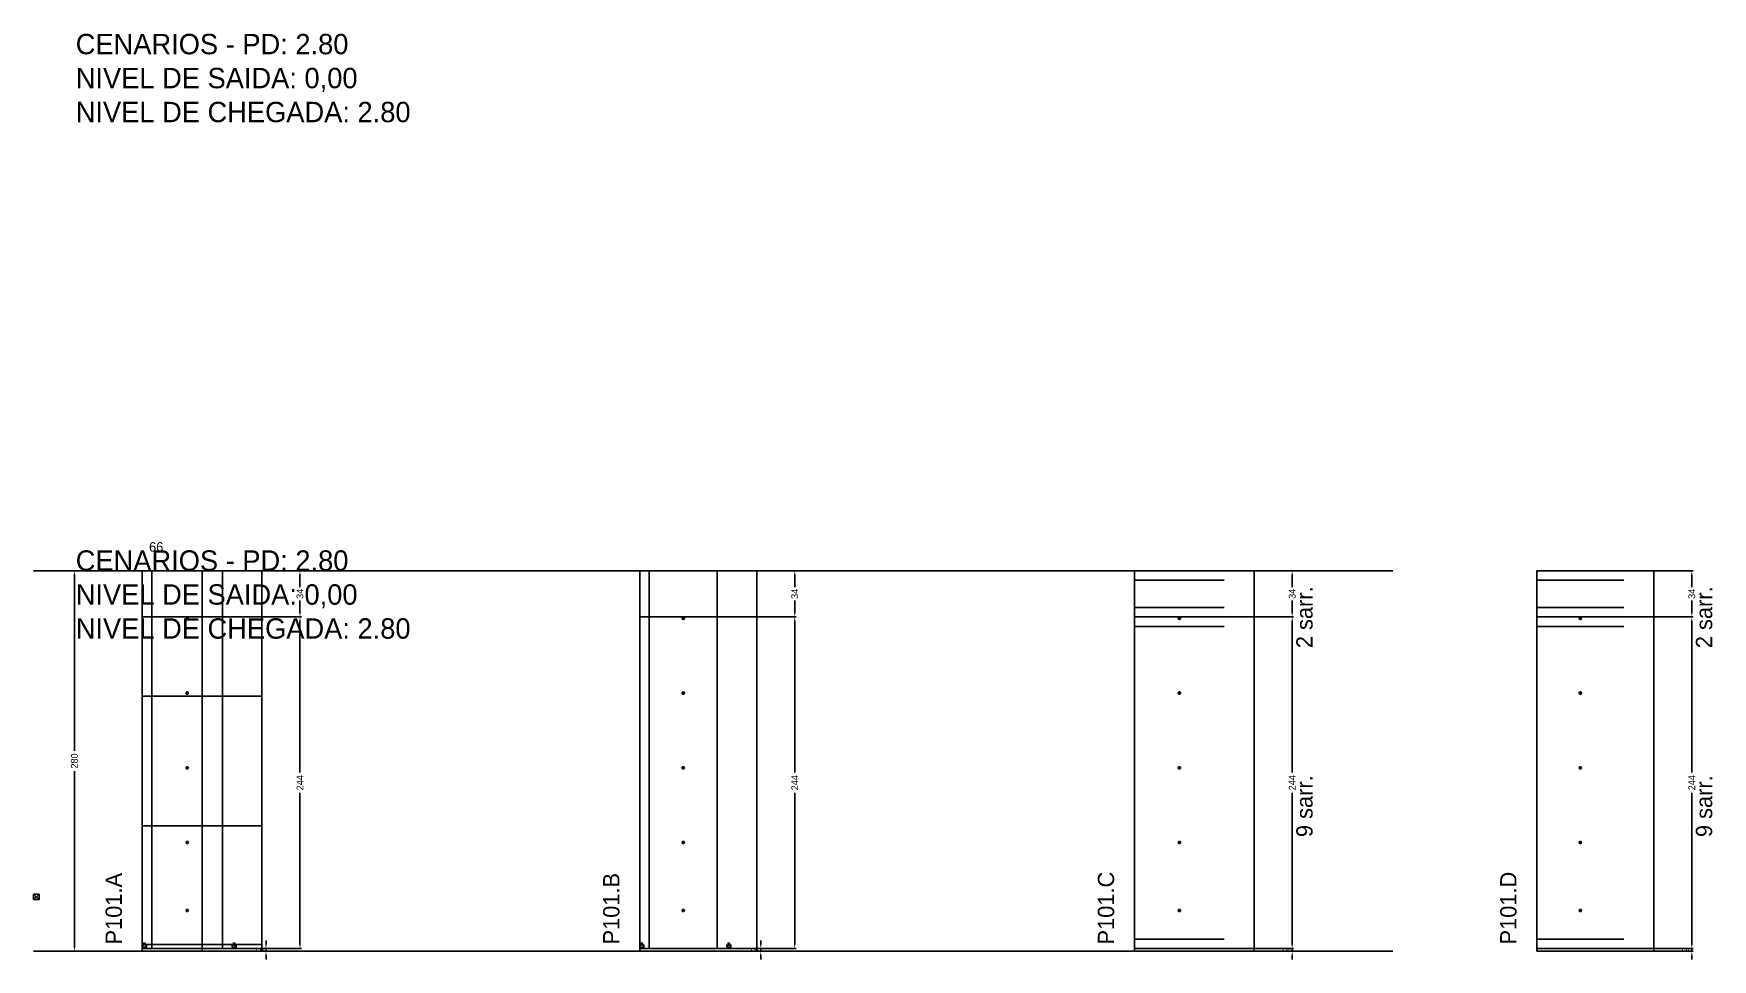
# Model space of a CAD drawing. Header units: centimetres. Extents: x -10500 to 4147, y -7606 to 295.
# Drawn here: x -7000 to -5765, y -386 to 295 of the extents above; entities that cross this region are included whole.
import ezdxf

# ---------------------------------------------------------------- set-up
doc = ezdxf.new("R2010")
doc.units = ezdxf.units.CM
doc.linetypes.add('DASHED', pattern=[2, -2])
for name, color, linetype in [('COTA', 241, 'Continuous'), ('COTAS FURACAO', 16, 'Continuous'), ('Madeira', 30, 'Continuous'), ('NOMENCLATURA', 7, 'Continuous'), ('Nível', 160, 'Continuous'), ('Painéis', 200, 'Continuous'), ('Perfil Metálico', 150, 'Continuous'), ('SARR_2.2x7', 40, 'Continuous'), ('SARRAFO DE PRESSAO', 200, 'Continuous'), ('texto', 7, 'Continuous')]:
    doc.layers.add(name, color=color, linetype=linetype)
doc.dimstyles.new('PAINEL-NOVA', dxfattribs={"dimtxt": 5, "dimasz": 3, "dimexe": 1, "dimexo": 1, "dimgap": 1, "dimtad": 1, "dimcen": 2.5, "dimazin": 3, "dimtfac": 1, "dimtmove": 0, "dimatfit": 3})

msp = doc.modelspace()

# ---------------------------------------------------------------- texts
at = {"layer": 'NOMENCLATURA'}
for s, p in [('CENARIOS - PD: 2.80', (-6969, 280)), ('NIVEL DE SAIDA: 0,00', (-6969, 255)), ('NIVEL DE CHEGADA: 2.80', (-6969, 230)), ('CENARIOS - PD: 2.80', (-6969, -100)), ('NIVEL DE SAIDA: 0,00', (-6969, -125)), ('NIVEL DE CHEGADA: 2.80', (-6969, -150))]:
    msp.add_text(s, height=15, dxfattribs=at).set_placement(p)
for s, p in [('2 sarr.', (-6059, -157)), ('2 sarr.', (-5765, -157)), ('9 sarr.', (-6059, -296)), ('9 sarr.', (-5765, -296)), ('P101.A', (-6935, -375)), ('P101.B', (-6569, -375)), ('P101.C', (-6205, -375)), ('P101.D', (-5909, -375))]:
    msp.add_text(s, height=12, rotation=90, dxfattribs=at).set_placement(p)
at = {"layer": 'texto'}
msp.add_text('66', height=7, dxfattribs=at).set_placement((-6915, -86))

# ---------------------------------------------------------------- blocks, each defined once
blk = doc.blocks.new('_CLOSEDFILLED')
at = {"color": 0, "linetype": 'BYBLOCK'}
blk.add_solid([(-1, 0.16), (0, 0), (-1, -0.16)], dxfattribs=at)
blk = doc.blocks.new('*D1')
for p, q in [((-6951, -100), (-6971, -100)), ((-6970, -232.5), (-6970, -103)), ((-6970, -377), (-6970, -247.5)), ((-6951, -380), (-6971, -380))]:
    blk.add_line(p, q)
at = {"layer": 'Defpoints'}
for p in [(-6950, -100), (-6970, -380), (-6950, -380)]:
    blk.add_point(p, dxfattribs=at)
at = {"layer": 'COTA', "xscale": 3, "yscale": 3}
for p, rotation in [((-6970, -100), 90), ((-6970, -380), 270)]:
    blk.add_blockref('_CLOSEDFILLED', p, dxfattribs=dict(at, rotation=rotation))
at = {"layer": 'COTA', "insert": (-6970, -240), "char_height": 5, "attachment_point": 5, "rotation": 90}
blk.add_mtext('280', dxfattribs=at)
blk = doc.blocks.new('MULDURA')
at = {"layer": 'Paineis'}
for p, q in [((0, 0), (4, 4)), ((4, 0), (0, 4))]:
    blk.add_line(p, q, dxfattribs=at)
blk.add_lwpolyline([(0, 0), (4, 0), (4, 4), (0, 4)], close=True, dxfattribs=at)
blk = doc.blocks.new('*D3')
for p, q in [((-6853, -134), (-6803, -134)), ((-6804, -248.5), (-6804, -137)), ((-6804, -375), (-6804, -263.5)), ((-6853, -378), (-6803, -378))]:
    blk.add_line(p, q)
at = {"layer": 'Defpoints'}
for p in [(-6854, -134), (-6854, -378), (-6804, -378)]:
    blk.add_point(p, dxfattribs=at)
at = {"layer": 'COTA', "xscale": 3, "yscale": 3}
for p, rotation in [((-6804, -134), 90), ((-6804, -378), 270)]:
    blk.add_blockref('_CLOSEDFILLED', p, dxfattribs=dict(at, rotation=rotation))
at = {"layer": 'COTA', "insert": (-6804, -256), "char_height": 5, "attachment_point": 5, "rotation": 90}
blk.add_mtext('244', dxfattribs=at)
blk = doc.blocks.new('*D4')
for p, q in [((-6853, -100), (-6803, -100)), ((-6804, -112), (-6804, -103)), ((-6804, -131), (-6804, -122)), ((-6853, -134), (-6803, -134))]:
    blk.add_line(p, q)
at = {"layer": 'Defpoints'}
for p in [(-6854, -100), (-6854, -134), (-6804, -134)]:
    blk.add_point(p, dxfattribs=at)
at = {"layer": 'COTA', "xscale": 3, "yscale": 3}
for p, rotation in [((-6804, -100), 90), ((-6804, -134), 270)]:
    blk.add_blockref('_CLOSEDFILLED', p, dxfattribs=dict(at, rotation=rotation))
at = {"layer": 'COTA', "insert": (-6804, -117), "char_height": 5, "attachment_point": 5, "rotation": 90}
blk.add_mtext('34', dxfattribs=at)
blk = doc.blocks.new('SLIPTEE')
at = {"layer": 'Paineis'}
blk.add_lwpolyline([(0, 0), (3, 0), (3, 1.5), (2, 1.5), (2, 3), (1, 3), (1, 1.5), (0, 1.5)], close=True, dxfattribs=at)
blk = doc.blocks.new('SLIPTDD')
at = {"layer": 'Paineis'}
blk.add_line((0, 1.5), (3, 1.5), dxfattribs=at)
blk.add_lwpolyline([(0, 0), (3, 0), (3, 1.5), (2, 1.5), (2, 3), (1, 3), (1, 1.5), (0, 1.5)], close=True, dxfattribs=at)
blk = doc.blocks.new('furacao')
at = {"layer": 'COTAS FURACAO'}
for p, q in [((-1.2, 0), (1.2, 0)), ((0, -1.2), (0, 1.2))]:
    blk.add_line(p, q, dxfattribs=at)
blk.add_circle((0, 0), 0.8, dxfattribs=at)
blk = doc.blocks.new('*D6')
for p, q in [((-6489, -134), (-6439, -134)), ((-6440, -248.5), (-6440, -137)), ((-6440, -375), (-6440, -263.5)), ((-6489, -378), (-6439, -378))]:
    blk.add_line(p, q)
at = {"layer": 'Defpoints'}
for p in [(-6490, -134), (-6490, -378), (-6440, -378)]:
    blk.add_point(p, dxfattribs=at)
at = {"layer": 'COTA', "xscale": 3, "yscale": 3}
for p, rotation in [((-6440, -134), 90), ((-6440, -378), 270)]:
    blk.add_blockref('_CLOSEDFILLED', p, dxfattribs=dict(at, rotation=rotation))
at = {"layer": 'COTA', "insert": (-6440, -256), "char_height": 5, "attachment_point": 5, "rotation": 90}
blk.add_mtext('244', dxfattribs=at)
blk = doc.blocks.new('*D7')
for p, q in [((-6489, -100), (-6439, -100)), ((-6440, -112), (-6440, -103)), ((-6440, -131), (-6440, -122)), ((-6489, -134), (-6439, -134))]:
    blk.add_line(p, q)
at = {"layer": 'Defpoints'}
for p in [(-6490, -100), (-6490, -134), (-6440, -134)]:
    blk.add_point(p, dxfattribs=at)
at = {"layer": 'COTA', "xscale": 3, "yscale": 3}
for p, rotation in [((-6440, -100), 90), ((-6440, -134), 270)]:
    blk.add_blockref('_CLOSEDFILLED', p, dxfattribs=dict(at, rotation=rotation))
at = {"layer": 'COTA', "insert": (-6440, -117), "char_height": 5, "attachment_point": 5, "rotation": 90}
blk.add_mtext('34', dxfattribs=at)
blk = doc.blocks.new('*D9')
for p, q in [((-6123, -134), (-6073, -134)), ((-6074, -248.5), (-6074, -137)), ((-6074, -375), (-6074, -263.5)), ((-6123, -378), (-6073, -378))]:
    blk.add_line(p, q)
at = {"layer": 'Defpoints'}
for p in [(-6124, -134), (-6124, -378), (-6074, -378)]:
    blk.add_point(p, dxfattribs=at)
at = {"layer": 'COTA', "xscale": 3, "yscale": 3}
for p, rotation in [((-6074, -134), 90), ((-6074, -378), 270)]:
    blk.add_blockref('_CLOSEDFILLED', p, dxfattribs=dict(at, rotation=rotation))
at = {"layer": 'COTA', "insert": (-6074, -256), "char_height": 5, "attachment_point": 5, "rotation": 90}
blk.add_mtext('244', dxfattribs=at)
blk = doc.blocks.new('*D10')
for p, q in [((-6123, -100), (-6073, -100)), ((-6074, -112), (-6074, -103)), ((-6074, -131), (-6074, -122)), ((-6123, -134), (-6073, -134))]:
    blk.add_line(p, q)
at = {"layer": 'Defpoints'}
for p in [(-6124, -100), (-6124, -134), (-6074, -134)]:
    blk.add_point(p, dxfattribs=at)
at = {"layer": 'COTA', "xscale": 3, "yscale": 3}
for p, rotation in [((-6074, -100), 90), ((-6074, -134), 270)]:
    blk.add_blockref('_CLOSEDFILLED', p, dxfattribs=dict(at, rotation=rotation))
at = {"layer": 'COTA', "insert": (-6074, -117), "char_height": 5, "attachment_point": 5, "rotation": 90}
blk.add_mtext('34', dxfattribs=at)
blk = doc.blocks.new('*D12')
for p, q in [((-5829, -134), (-5779, -134)), ((-5780, -248.5), (-5780, -137)), ((-5780, -375), (-5780, -263.5)), ((-5829, -378), (-5779, -378))]:
    blk.add_line(p, q)
at = {"layer": 'Defpoints'}
for p in [(-5830, -134), (-5830, -378), (-5780, -378)]:
    blk.add_point(p, dxfattribs=at)
at = {"layer": 'COTA', "xscale": 3, "yscale": 3}
for p, rotation in [((-5780, -134), 90), ((-5780, -378), 270)]:
    blk.add_blockref('_CLOSEDFILLED', p, dxfattribs=dict(at, rotation=rotation))
at = {"layer": 'COTA', "insert": (-5780, -256), "char_height": 5, "attachment_point": 5, "rotation": 90}
blk.add_mtext('244', dxfattribs=at)
blk = doc.blocks.new('*D13')
for p, q in [((-5829, -100), (-5779, -100)), ((-5780, -112), (-5780, -103)), ((-5780, -131), (-5780, -122)), ((-5829, -134), (-5779, -134))]:
    blk.add_line(p, q)
at = {"layer": 'Defpoints'}
for p in [(-5830, -100), (-5830, -134), (-5780, -134)]:
    blk.add_point(p, dxfattribs=at)
at = {"layer": 'COTA', "xscale": 3, "yscale": 3}
for p, rotation in [((-5780, -100), 90), ((-5780, -134), 270)]:
    blk.add_blockref('_CLOSEDFILLED', p, dxfattribs=dict(at, rotation=rotation))
at = {"layer": 'COTA', "insert": (-5780, -117), "char_height": 5, "attachment_point": 5, "rotation": 90}
blk.add_mtext('34', dxfattribs=at)

# ---------------------------------------------------------------- dimensions: what is measured, and where the dimension line sits
at = {"layer": 'COTA'}
for base, p1, p2, picture, middle in [((-6970, -380), (-6950, -380), (-6950, -100), '*D1', (-6970, -240)), ((-6804, -134), (-6854, -134), (-6854, -100), '*D4', (-6804, -117)), ((-6440, -134), (-6490, -134), (-6490, -100), '*D7', (-6440, -117)), ((-6074, -134), (-6124, -134), (-6124, -100), '*D10', (-6074, -117)), ((-5780, -134), (-5830, -134), (-5830, -100), '*D13', (-5780, -117)), ((-6804, -378), (-6854, -378), (-6854, -134), '*D3', (-6804, -256)), ((-6440, -378), (-6490, -378), (-6490, -134), '*D6', (-6440, -256)), ((-6074, -378), (-6124, -378), (-6124, -134), '*D9', (-6074, -256)), ((-5780, -378), (-5830, -378), (-5830, -134), '*D12', (-5780, -256))]:
    dim = msp.add_linear_dim(base=base, p1=p1, p2=p2, angle=90, dimstyle='PAINEL-NOVA', dxfattribs=at)
    dim.commit()
    dim.dimension.update_dxf_attribs({"geometry": picture, "text_midpoint": middle})
for base, p1, p2 in [((-6829, -380), (-6854, -380), (-6854, -378)), ((-6465, -380), (-6490, -380), (-6490, -378)), ((-6074, -380), (-6124, -380), (-6124, -378)), ((-5780, -380), (-5830, -380), (-5830, -378))]:
    msp.add_linear_dim(base=base, p1=p1, p2=p2, angle=90, dimstyle='PAINEL-NOVA', dxfattribs=at).render()

# ---------------------------------------------------------------- linework, layer by layer
at = {"layer": 'Madeira'}
for points in [[(-6920, -192.4), (-6832, -192.4)], [(-6920, -287.6), (-6832, -287.6)]]:
    msp.add_lwpolyline(points, dxfattribs=at)
at = {"layer": 'Nível', "linetype": 'DASHED'}
for points in [[(-7000, -100), (-6000, -100)], [(-7000, -380), (-6000, -380)]]:
    msp.add_lwpolyline(points, dxfattribs=at)
at = {"layer": 'Painéis'}
for points in [[(-6920, -134), (-6832, -134), (-6832, -100), (-6920, -100)], [(-6920, -380), (-6832, -380), (-6832, -100), (-6920, -100)], [(-6554, -134), (-6468, -134), (-6468, -100), (-6554, -100)], [(-6190, -134), (-6102, -134), (-6102, -100), (-6190, -100)], [(-5894, -134), (-5808, -134), (-5808, -100), (-5894, -100)], [(-6920, -378), (-6832, -378), (-6832, -134), (-6920, -134)], [(-6554, -378), (-6468, -378), (-6468, -134), (-6554, -134)], [(-6190, -378), (-6102, -378), (-6102, -134), (-6190, -134)], [(-5894, -378), (-5808, -378), (-5808, -134), (-5894, -134)], [(-6920, -380), (-6832, -380), (-6832, -378), (-6920, -378)], [(-6554, -380), (-6468, -380), (-6468, -378), (-6554, -378)], [(-6190, -380), (-6102, -380), (-6102, -378), (-6190, -378)], [(-5894, -380), (-5808, -380), (-5808, -378), (-5894, -378)]]:
    msp.add_lwpolyline(points, close=True, dxfattribs=at)
at = {"layer": 'Perfil Metálico'}
msp.add_line((-6876, -380), (-6876, -100), dxfattribs=at)
at = {"layer": 'SARR_2.2x7'}
for points in [[(-6913, -134), (-6913, -100)], [(-6861, -134), (-6861, -100)], [(-6547, -134), (-6547, -100)], [(-6497, -134), (-6497, -100)], [(-6190, -107), (-6124, -107)], [(-5894, -107), (-5830, -107)], [(-6190, -127), (-6124, -127)], [(-5894, -127), (-5830, -127)], [(-6190, -141), (-6124, -141)], [(-5894, -141), (-5830, -141)], [(-6190, -371), (-6124, -371)], [(-5894, -371), (-5830, -371)]]:
    msp.add_lwpolyline(points, dxfattribs=at)
at = {"layer": 'SARR_2.2x7', "linetype": 'DASHED'}
for points in [[(-6913, -378), (-6913, -134)], [(-6861, -378), (-6861, -134)], [(-6547, -378), (-6547, -134)], [(-6497, -378), (-6497, -134)]]:
    msp.add_lwpolyline(points, dxfattribs=at)
at = {"layer": 'SARRAFO DE PRESSAO'}
msp.add_lwpolyline([(-6920, -380), (-6832, -380), (-6832, -375), (-6920, -375)], close=True, dxfattribs=at)

# ---------------------------------------------------------------- block references
at = {"layer": 'COTA'}
for name, p in [('furacao', (-6887, -135)), ('furacao', (-6522, -135)), ('furacao', (-6157, -135)), ('furacao', (-5862, -135)), ('furacao', (-6887, -190)), ('furacao', (-6522, -190)), ('furacao', (-6157, -190)), ('furacao', (-5862, -190)), ('furacao', (-6887, -245)), ('furacao', (-6522, -245)), ('furacao', (-6157, -245)), ('furacao', (-5862, -245)), ('furacao', (-6887, -300)), ('furacao', (-6522, -300)), ('furacao', (-6157, -300)), ('furacao', (-5862, -300)), ('MULDURA', (-7000, -342)), ('furacao', (-6887, -350)), ('furacao', (-6522, -350)), ('furacao', (-6157, -350)), ('furacao', (-5862, -350)), ('SLIPTEE', (-6920, -377)), ('SLIPTDD', (-6854, -377)), ('SLIPTEE', (-6554, -377)), ('SLIPTDD', (-6490, -377))]:
    msp.add_blockref(name, p, dxfattribs=at)

msp.set_redraw_order([(e.dxf.handle, doc.entitydb.next_handle()) for e in msp.query("TEXT MTEXT ATTDEF DIMENSION ARC_DIMENSION")])  # texts and dimensions are drawn at this point

doc.saveas('drawing.dxf')
